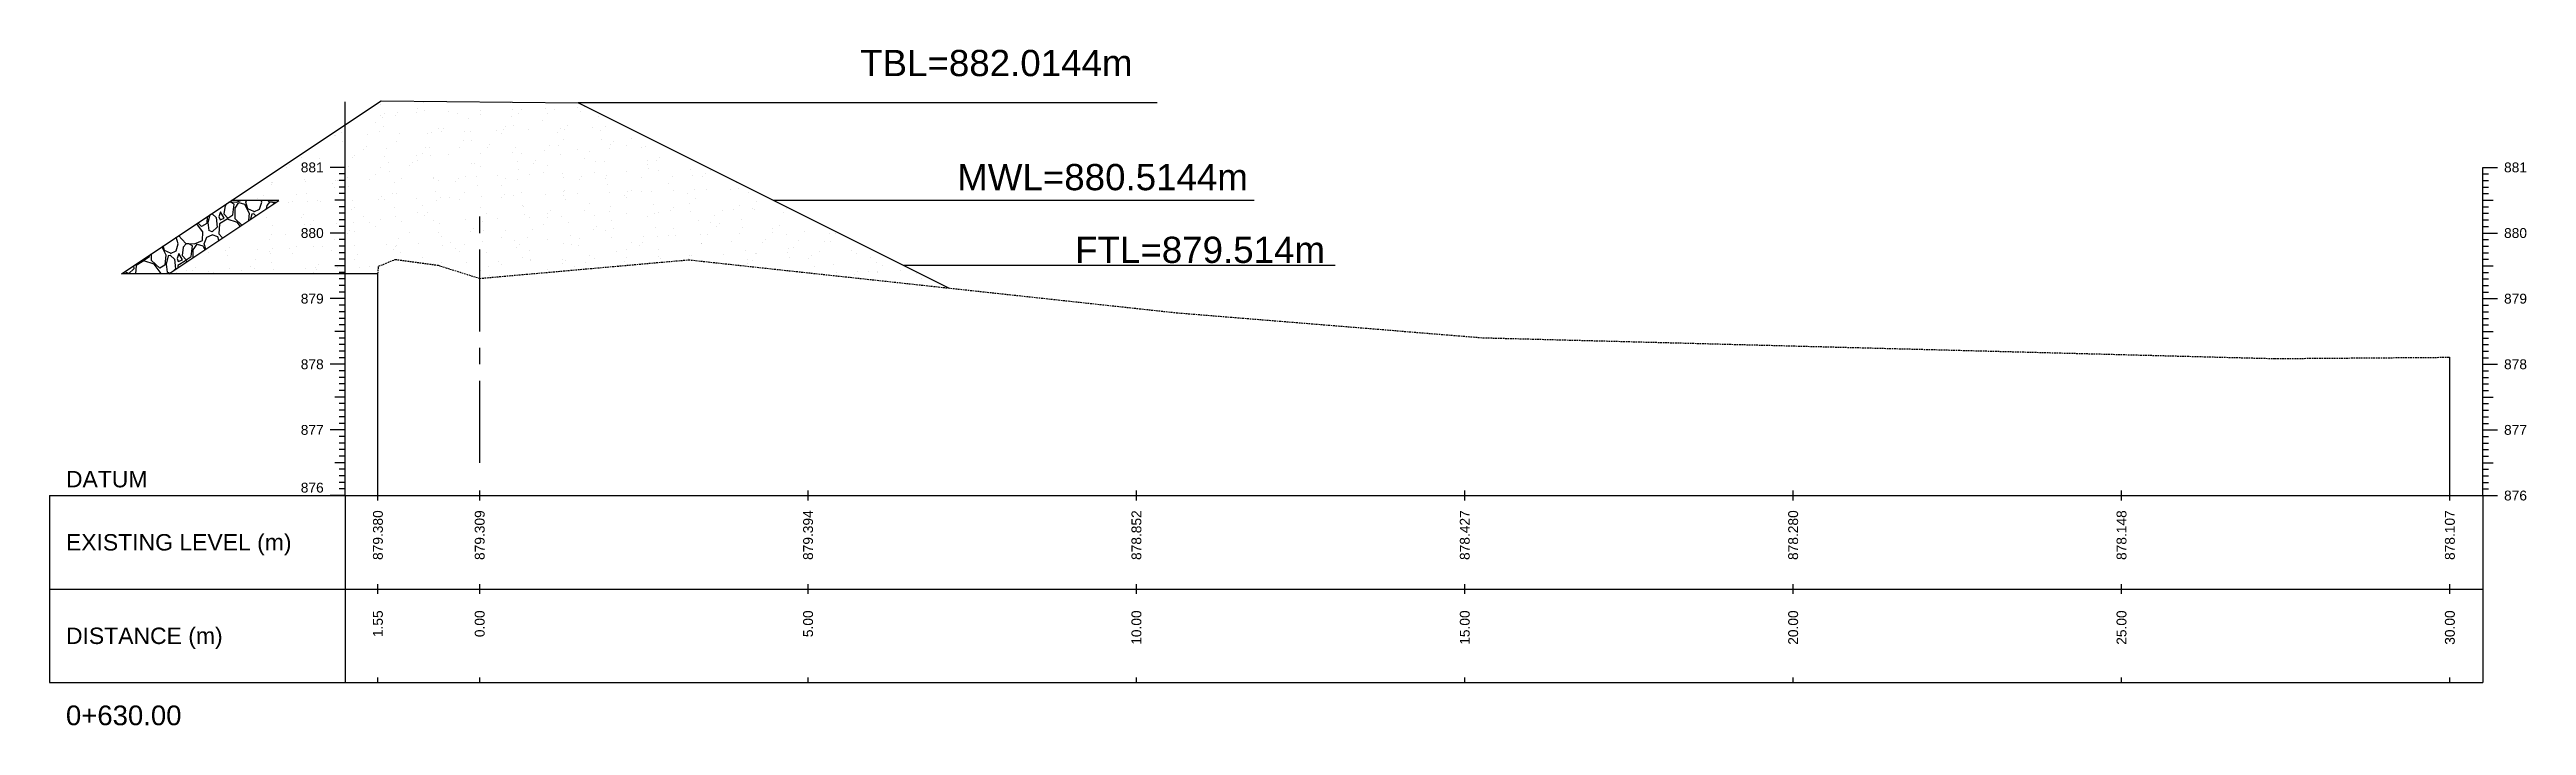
# Model space of a CAD drawing. Header units: millimetres. Extents: x 2640 to 12113, y 6003 to 13668.
# Drawn here: x 3706.4 to 4083.6, y 6575.3 to 6678.3 of the extents above; entities that cross this region are included whole.
import ezdxf
from ezdxf.enums import TextEntityAlignment as Align

# ---------------------------------------------------------------- set-up
doc = ezdxf.new("R2010")
doc.units = ezdxf.units.MM
doc.linetypes.add('CENTER', pattern=[2, 1.25, -0.25, 0.25, -0.25])
doc.linetypes.add('HIDDEN', pattern=[0.375, 0.25, -0.125])
for name, color, linetype in [('CL', 6, 'CENTER'), ('CS_Drawing', 7, 'Continuous'), ('GL', 3, 'HIDDEN')]:
    doc.layers.add(name, color=color, linetype=linetype)
doc.styles.get("Standard").update_dxf_attribs({"font": 'arial.ttf'})

msp = doc.modelspace()

# ---------------------------------------------------------------- texts
at = {"color": 1, "insert": (3871.349, 6678.268), "char_height": 4, "attachment_point": 3}
msp.add_mtext_dynamic_manual_height_columns('TBL=882.0144m', width=39.40702, gutter_width=20, heights=[0], dxfattribs=at)
at = {"color": 4, "insert": (3888.921, 6660.885), "char_height": 4, "attachment_point": 3}
msp.add_mtext_dynamic_manual_height_columns('MWL=880.5144m', width=39.40702, gutter_width=20, heights=[0], dxfattribs=at)
at = {"color": 6, "insert": (3900.664, 6649.805), "char_height": 4, "attachment_point": 3}
msp.add_mtext_dynamic_manual_height_columns('FTL=879.514m', width=39.40702, gutter_width=20, heights=[0], dxfattribs=at)
at = {"layer": 'CS_Drawing'}
for s, p in [('881', (3748.197, 6660.364)), ('880', (3748.197, 6650.364)), ('879', (3748.197, 6640.364)), ('878', (3748.197, 6630.364)), ('877', (3748.197, 6620.364))]:
    msp.add_text(s, height=1.5, dxfattribs=at).set_placement(p, align=Align.MIDDLE_RIGHT)
for s, height, p in [('881', 1.5, (4080.197, 6660.364)), ('880', 1.5, (4080.197, 6650.364)), ('879', 1.5, (4080.197, 6640.364)), ('878', 1.5, (4080.197, 6630.364)), ('877', 1.5, (4080.197, 6620.364)), ('DATUM', 2.5, (3708.947, 6612.864)), ('876', 1.5, (4080.197, 6610.364)), ('876', 1.5, (4080.197, 6610.364)), ('EXISTING LEVEL (m)', 2.5, (3708.947, 6603.239)), ('DISTANCE (m)', 2.5, (3708.947, 6588.989)), ('0+630.00', 3, (3708.947, 6576.864))]:
    msp.add_text(s, height=height, dxfattribs=at).set_placement(p, align=Align.MIDDLE_LEFT)
msp.add_text('876', height=1.5, dxfattribs=at).set_placement((3748.197, 6610.814), align=Align.RIGHT)
for s, p in [('879.380', (3756.447, 6608.114)), ('879.309', (3771.947, 6608.114)), ('879.394', (3821.947, 6608.114)), ('878.852', (3871.947, 6608.114)), ('878.427', (3921.947, 6608.114)), ('878.280', (3971.947, 6608.114)), ('878.148', (4021.947, 6608.114)), ('878.107', (4071.947, 6608.114)), ('1.55', (3756.447, 6592.864)), ('0.00', (3771.947, 6592.864)), ('5.00', (3821.947, 6592.864)), ('10.00', (3871.947, 6592.864)), ('15.00', (3921.947, 6592.864)), ('20.00', (3971.947, 6592.864)), ('25.00', (4021.947, 6592.864)), ('30.00', (4071.947, 6592.864))]:
    msp.add_text(s, height=1.5, rotation=90, dxfattribs=at).set_placement(p, align=Align.MIDDLE_RIGHT)

# ---------------------------------------------------------------- linework, layer by layer
for p, q in [((3717.4, 6644.164), (3756.947, 6670.529)), ((3751.447, 6660.364), (3751.447, 6670.364)), ((3756.947, 6670.529), (3786.946, 6670.2)), ((3843.382, 6641.981), (3786.946, 6670.2)), ((3724.611, 6644.164), (3741.374, 6655.339)), ((3741.374, 6655.339), (3734.165, 6655.341))]:
    msp.add_line(p, q)
at = {"linetype": 'Continuous'}
for p, q in [((3756.81, 6668.305), (3756.81, 6668.305)), ((3756.869, 6670.015), (3756.869, 6670.015)), ((3757.433, 6668.566), (3757.433, 6668.566)), ((3759.071, 6668.297), (3759.071, 6668.297)), ((3759.5, 6668.765), (3759.5, 6668.765)), ((3762.327, 6668.726), (3762.327, 6668.726)), ((3762.488, 6669.285), (3762.488, 6669.285)), ((3763.17, 6670.356), (3763.17, 6670.356)), ((3763.409, 6670.292), (3763.409, 6670.292)), ((3763.583, 6668.97), (3763.583, 6668.97)), ((3767.221, 6668.886), (3767.221, 6668.886)), ((3768.525, 6668.545), (3768.525, 6668.545)), ((3772.002, 6668.354), (3772.002, 6668.354)), ((3772.115, 6669.046), (3772.115, 6669.046)), ((3776.573, 6670.204), (3776.573, 6670.204)), ((3777.009, 6669.206), (3777.009, 6669.206)), ((3777.841, 6668.644), (3777.841, 6668.644)), ((3778.27, 6669.112), (3778.27, 6669.112)), ((3781.903, 6669.366), (3781.903, 6669.366)), ((3782.266, 6668.6), (3782.266, 6668.6)), ((3783.287, 6669.158), (3783.287, 6669.158)), ((3786.798, 6669.526), (3786.798, 6669.526)), ((3787.295, 6668.892), (3787.295, 6668.892)), ((3787.944, 6669.581), (3787.944, 6669.581)), ((3749.767, 6665.182), (3749.767, 6665.182)), ((3749.995, 6665.183), (3749.995, 6665.183)), ((3750.873, 6665.608), (3750.873, 6665.608)), ((3754.889, 6665.343), (3754.889, 6665.343)), ((3756.127, 6667.234), (3756.127, 6667.234)), ((3756.755, 6665.769), (3756.755, 6665.769)), ((3757.141, 6667.95), (3757.141, 6667.95)), ((3757.315, 6666.628), (3757.315, 6666.628)), ((3759.783, 6665.503), (3759.783, 6665.503)), ((3764.037, 6665.52), (3764.037, 6665.52)), ((3764.677, 6665.663), (3764.677, 6665.663)), ((3765.641, 6666.302), (3765.641, 6666.302)), ((3766.071, 6665.867), (3766.071, 6665.867)), ((3766.5, 6666.335), (3766.5, 6666.335)), ((3769.545, 6664.498), (3769.545, 6664.498)), ((3769.571, 6665.823), (3769.571, 6665.823)), ((3770.305, 6667.862), (3770.305, 6667.862)), ((3770.577, 6665.797), (3770.577, 6665.797)), ((3774.465, 6665.983), (3774.465, 6665.983)), ((3775.223, 6665.478), (3775.223, 6665.478)), ((3775.525, 6666.116), (3775.525, 6666.116)), ((3775.905, 6666.549), (3775.905, 6666.549)), ((3776.845, 6668.139), (3776.845, 6668.139)), ((3777.019, 6666.816), (3777.019, 6666.816)), ((3779.36, 6666.143), (3779.36, 6666.143)), ((3781.583, 6667.529), (3781.583, 6667.529)), ((3783.742, 6665.708), (3783.742, 6665.708)), ((3784.254, 6666.303), (3784.254, 6666.303)), ((3784.737, 6664.547), (3784.737, 6664.547)), ((3784.841, 6666.214), (3784.841, 6666.214)), ((3785.27, 6666.682), (3785.27, 6666.682)), ((3789.148, 6666.463), (3789.148, 6666.463)), ((3790.01, 6668.05), (3790.01, 6668.05)), ((3790.282, 6665.985), (3790.282, 6665.985)), ((3790.456, 6664.663), (3790.456, 6664.663)), ((3791.097, 6666.598), (3791.097, 6666.598)), ((3794.042, 6666.623), (3794.042, 6666.623)), ((3794.295, 6666.463), (3794.295, 6666.463)), ((3795.001, 6664.793), (3795.001, 6664.793)), ((3742.96, 6660.782), (3742.96, 6660.782)), ((3744.779, 6661.944), (3744.779, 6661.944)), ((3747.613, 6661.749), (3747.613, 6661.749)), ((3751.047, 6664.286), (3751.047, 6664.286)), ((3751.501, 6660.836), (3751.501, 6660.836)), ((3752.507, 6661.909), (3752.507, 6661.909)), ((3752.92, 6662.2), (3752.92, 6662.2)), ((3754.301, 6663.091), (3754.301, 6663.091)), ((3754.73, 6663.559), (3754.73, 6663.559)), ((3757.402, 6662.069), (3757.402, 6662.069)), ((3757.769, 6663.178), (3757.769, 6663.178)), ((3758.041, 6661.113), (3758.041, 6661.113)), ((3759.281, 6664.251), (3759.281, 6664.251)), ((3761.73, 6661.129), (3761.73, 6661.129)), ((3762.296, 6662.229), (3762.296, 6662.229)), ((3762.502, 6661.375), (3762.502, 6661.375)), ((3763.185, 6662.446), (3763.185, 6662.446)), ((3763.754, 6663.339), (3763.754, 6663.339)), ((3764.309, 6663.455), (3764.309, 6663.455)), ((3764.483, 6662.133), (3764.483, 6662.133)), ((3767.19, 6662.389), (3767.19, 6662.389)), ((3768.863, 6663.427), (3768.863, 6663.427)), ((3770.751, 6664.475), (3770.751, 6664.475)), ((3770.754, 6660.91), (3770.754, 6660.91)), ((3771.205, 6661.025), (3771.205, 6661.025)), ((3772.084, 6662.549), (3772.084, 6662.549)), ((3773.071, 6663.438), (3773.071, 6663.438)), ((3773.5, 6663.906), (3773.5, 6663.906)), ((3776.978, 6662.709), (3776.978, 6662.709)), ((3777.473, 6663.366), (3777.473, 6663.366)), ((3777.745, 6661.301), (3777.745, 6661.301)), ((3778.376, 6662.495), (3778.376, 6662.495)), ((3780.071, 6661.008), (3780.071, 6661.008)), ((3780.5, 6661.476), (3780.5, 6661.476)), ((3781.872, 6662.869), (3781.872, 6662.869)), ((3782.524, 6663.686), (3782.524, 6663.686)), ((3784.013, 6663.643), (3784.013, 6663.643)), ((3784.188, 6662.321), (3784.188, 6662.321)), ((3786.766, 6663.029), (3786.766, 6663.029)), ((3787.958, 6661.671), (3787.958, 6661.671)), ((3788.641, 6662.742), (3788.641, 6662.742)), ((3789.524, 6661.257), (3789.524, 6661.257)), ((3790.91, 6661.213), (3790.91, 6661.213)), ((3791.661, 6663.189), (3791.661, 6663.189)), ((3791.841, 6663.785), (3791.841, 6663.785)), ((3792.27, 6664.253), (3792.27, 6664.253)), ((3794.319, 6663.722), (3794.319, 6663.722)), ((3796.555, 6663.349), (3796.555, 6663.349)), ((3797.178, 6663.555), (3797.178, 6663.555)), ((3797.45, 6661.49), (3797.45, 6661.49)), ((3797.472, 6660.739), (3797.472, 6660.739)), ((3798.841, 6661.355), (3798.841, 6661.355)), ((3799.27, 6661.823), (3799.27, 6661.823)), ((3740.199, 6658.097), (3740.199, 6658.097)), ((3740.214, 6657.786), (3740.214, 6657.786)), ((3740.454, 6658.003), (3740.454, 6658.003)), ((3742.531, 6660.314), (3742.531, 6660.314)), ((3745.233, 6658.494), (3745.233, 6658.494)), ((3745.348, 6658.163), (3745.348, 6658.163)), ((3746.56, 6660.148), (3746.56, 6660.148)), ((3749.53, 6657.885), (3749.53, 6657.885)), ((3749.781, 6657.273), (3749.781, 6657.273)), ((3749.959, 6658.353), (3749.959, 6658.353)), ((3750.242, 6658.323), (3750.242, 6658.323)), ((3750.464, 6658.344), (3750.464, 6658.344)), ((3751.773, 6658.771), (3751.773, 6658.771)), ((3751.947, 6657.449), (3751.947, 6657.449)), ((3751.984, 6660.563), (3751.984, 6660.563)), ((3755.136, 6658.483), (3755.136, 6658.483)), ((3756.142, 6659.324), (3756.142, 6659.324)), ((3756.824, 6660.395), (3756.824, 6660.395)), ((3758.215, 6659.791), (3758.215, 6659.791)), ((3758.984, 6658.133), (3758.984, 6658.133)), ((3760.03, 6658.643), (3760.03, 6658.643)), ((3761.301, 6660.661), (3761.301, 6660.661)), ((3764.924, 6658.803), (3764.924, 6658.803)), ((3764.937, 6658.683), (3764.937, 6658.683)), ((3765.655, 6658.392), (3765.655, 6658.392)), ((3768.3, 6658.232), (3768.3, 6658.232)), ((3768.729, 6658.7), (3768.729, 6658.7)), ((3769.818, 6658.963), (3769.818, 6658.963)), ((3771.477, 6658.96), (3771.477, 6658.96)), ((3771.651, 6657.637), (3771.651, 6657.637)), ((3772.016, 6660.444), (3772.016, 6660.444)), ((3774.713, 6659.123), (3774.713, 6659.123)), ((3775.237, 6657.568), (3775.237, 6657.568)), ((3775.92, 6658.639), (3775.92, 6658.639)), ((3777.754, 6658.48), (3777.754, 6658.48)), ((3777.919, 6659.979), (3777.919, 6659.979)), ((3779.607, 6659.283), (3779.607, 6659.283)), ((3781.598, 6659.619), (3781.598, 6659.619)), ((3782.28, 6660.691), (3782.28, 6660.691)), ((3784.501, 6659.443), (3784.501, 6659.443)), ((3784.642, 6658.871), (3784.642, 6658.871)), ((3787.07, 6658.579), (3787.07, 6658.579)), ((3787.499, 6659.047), (3787.499, 6659.047)), ((3789.395, 6659.603), (3789.395, 6659.603)), ((3791.111, 6658.688), (3791.111, 6658.688)), ((3791.182, 6659.148), (3791.182, 6659.148)), ((3791.356, 6657.826), (3791.356, 6657.826)), ((3794.289, 6659.763), (3794.289, 6659.763)), ((3796.524, 6658.827), (3796.524, 6658.827)), ((3797.624, 6660.168), (3797.624, 6660.168)), ((3799.183, 6659.923), (3799.183, 6659.923)), ((3800.693, 6657.864), (3800.693, 6657.864)), ((3801.376, 6658.935), (3801.376, 6658.935)), ((3804.077, 6660.083), (3804.077, 6660.083)), ((3804.346, 6659.06), (3804.346, 6659.06)), ((3804.618, 6656.995), (3804.618, 6656.995)), ((3805.84, 6658.926), (3805.84, 6658.926)), ((3806.269, 6659.394), (3806.269, 6659.394)), ((3806.428, 6657.02), (3806.428, 6657.02)), ((3807.054, 6659.915), (3807.054, 6659.915)), ((3811.06, 6658.014), (3811.06, 6658.014)), ((3811.322, 6657.18), (3811.322, 6657.18)), ((3813.269, 6656.964), (3813.269, 6656.964)), ((3731.198, 6653.277), (3731.013, 6653.24)), ((3731.198, 6653.277), (3731.833, 6652.705)), ((3732.468, 6653.594), (3732.214, 6652.832)), ((3733.04, 6652.642), (3732.468, 6653.594)), ((3733.167, 6654.547), (3732.976, 6653.277)), ((3732.976, 6653.277), (3733.611, 6652.642)), ((3733.437, 6654.855), (3733.167, 6654.547)), ((3733.992, 6655.055), (3733.736, 6655.055)), ((3733.812, 6655.106), (3734.881, 6655.055)), ((3734.564, 6654.737), (3733.992, 6655.055)), ((3734.373, 6653.15), (3734.564, 6654.737)), ((3734.691, 6654.166), (3735.262, 6654.991)), ((3734.691, 6652.515), (3734.691, 6654.166)), ((3734.881, 6655.055), (3735.56, 6655.34)), ((3735.262, 6654.991), (3736.151, 6654.737)), ((3736.151, 6654.737), (3736.85, 6653.404)), ((3736.342, 6655.055), (3736.449, 6655.34)), ((3736.659, 6654.039), (3736.342, 6655.055)), ((3737.548, 6653.658), (3736.659, 6654.039)), ((3736.85, 6653.404), (3736.758, 6652.262)), ((3737.231, 6653.213), (3737.04, 6652.45)), ((3737.548, 6653.277), (3737.231, 6653.213)), ((3737.548, 6653.594), (3738.437, 6653.975)), ((3737.548, 6653.277), (3737.859, 6652.996)), ((3738.189, 6655.576), (3738.189, 6655.576)), ((3738.437, 6653.975), (3738.755, 6655.055)), ((3738.755, 6655.055), (3738.671, 6655.34)), ((3738.965, 6656.152), (3738.965, 6656.152)), ((3739.517, 6654.547), (3739.442, 6654.052)), ((3739.961, 6655.055), (3739.517, 6654.547)), ((3739.695, 6655.34), (3739.898, 6655.118)), ((3739.898, 6655.118), (3740.966, 6655.067)), ((3740.342, 6655.055), (3739.961, 6655.055)), ((3740.672, 6654.871), (3740.342, 6655.055)), ((3742.804, 6654.94), (3742.804, 6654.94)), ((3743.421, 6655.221), (3743.421, 6655.221)), ((3744.103, 6656.292), (3744.103, 6656.292)), ((3745.505, 6656.429), (3745.505, 6656.429)), ((3745.679, 6655.107), (3745.679, 6655.107)), ((3747.214, 6655.356), (3747.214, 6655.356)), ((3747.698, 6655.1), (3747.698, 6655.1)), ((3752.401, 6653.999), (3752.401, 6653.999)), ((3752.592, 6655.26), (3752.592, 6655.26)), ((3752.935, 6654.29), (3752.935, 6654.29)), ((3756.53, 6655.455), (3756.53, 6655.455)), ((3756.959, 6655.923), (3756.959, 6655.923)), ((3757.486, 6655.42), (3757.486, 6655.42)), ((3758.669, 6656.341), (3758.669, 6656.341)), ((3758.941, 6654.276), (3758.941, 6654.276)), ((3759.295, 6656.341), (3759.295, 6656.341)), ((3762.381, 6655.58), (3762.381, 6655.58)), ((3762.517, 6653.465), (3762.517, 6653.465)), ((3763.199, 6654.536), (3763.199, 6654.536)), ((3763.959, 6653.494), (3763.959, 6653.494)), ((3765.209, 6656.618), (3765.209, 6656.618)), ((3765.383, 6655.296), (3765.383, 6655.296)), ((3765.984, 6655.704), (3765.984, 6655.704)), ((3767.275, 6655.74), (3767.275, 6655.74)), ((3768.877, 6655.517), (3768.877, 6655.517)), ((3769.559, 6656.588), (3769.559, 6656.588)), ((3772.105, 6654.187), (3772.105, 6654.187)), ((3772.169, 6655.9), (3772.169, 6655.9)), ((3772.984, 6653.274), (3772.984, 6653.274)), ((3775.3, 6655.802), (3775.3, 6655.802)), ((3775.729, 6656.27), (3775.729, 6656.27)), ((3777.063, 6656.06), (3777.063, 6656.06)), ((3778.374, 6656.529), (3778.374, 6656.529)), ((3778.391, 6654.585), (3778.391, 6654.585)), ((3778.645, 6654.464), (3778.645, 6654.464)), ((3781.957, 6656.22), (3781.957, 6656.22)), ((3782.3, 6653.373), (3782.3, 6653.373)), ((3782.729, 6653.841), (3782.729, 6653.841)), ((3784.751, 6656.637), (3784.751, 6656.637)), ((3784.754, 6656.051), (3784.754, 6656.051)), ((3784.914, 6656.806), (3784.914, 6656.806)), ((3785.088, 6655.484), (3785.088, 6655.484)), ((3786.851, 6656.38), (3786.851, 6656.38)), ((3787.973, 6653.761), (3787.973, 6653.761)), ((3788.655, 6654.832), (3788.655, 6654.832)), ((3791.745, 6656.54), (3791.745, 6656.54)), ((3791.754, 6653.621), (3791.754, 6653.621)), ((3791.81, 6654.376), (3791.81, 6654.376)), ((3794.07, 6656.149), (3794.07, 6656.149)), ((3794.258, 6653.266), (3794.258, 6653.266)), ((3794.333, 6655.812), (3794.333, 6655.812)), ((3794.499, 6656.617), (3794.499, 6656.617)), ((3795.015, 6656.883), (3795.015, 6656.883)), ((3796.639, 6656.7), (3796.639, 6656.7)), ((3798.078, 6656.718), (3798.078, 6656.718)), ((3798.35, 6654.653), (3798.35, 6654.653)), ((3798.524, 6653.331), (3798.524, 6653.331)), ((3799.152, 6653.426), (3799.152, 6653.426)), ((3801.07, 6653.72), (3801.07, 6653.72)), ((3801.499, 6654.188), (3801.499, 6654.188)), ((3801.534, 6656.86), (3801.534, 6656.86)), ((3803.524, 6656.398), (3803.524, 6656.398)), ((3803.847, 6654.881), (3803.847, 6654.881)), ((3804.046, 6653.586), (3804.046, 6653.586)), ((3804.792, 6655.673), (3804.792, 6655.673)), ((3808.94, 6653.746), (3808.94, 6653.746)), ((3810.207, 6656.932), (3810.207, 6656.932)), ((3810.524, 6653.968), (3810.524, 6653.968)), ((3811.515, 6654.564), (3811.515, 6654.564)), ((3812.84, 6656.496), (3812.84, 6656.496)), ((3813.429, 6654.056), (3813.429, 6654.056)), ((3813.835, 6653.906), (3813.835, 6653.906)), ((3814.111, 6655.128), (3814.111, 6655.128)), ((3818.229, 6653.519), (3818.229, 6653.519)), ((3818.729, 6654.066), (3818.729, 6654.066)), ((3726.055, 6648.705), (3725.752, 6649.732)), ((3726.103, 6649.966), (3727.198, 6648.768)), ((3729.801, 6650.546), (3728.839, 6651.791)), ((3729.611, 6651.372), (3729.015, 6651.908)), ((3730.373, 6651.816), (3729.611, 6651.372)), ((3729.738, 6649.213), (3729.801, 6650.546)), ((3729.992, 6648.705), (3730.373, 6649.721)), ((3730.457, 6652.869), (3730.373, 6651.816)), ((3730.373, 6649.721), (3731.198, 6650.102)), ((3730.862, 6653.139), (3730.563, 6651.943)), ((3730.563, 6651.943), (3730.69, 6650.737)), ((3731.198, 6650.546), (3730.69, 6650.737)), ((3731.96, 6651.245), (3731.198, 6650.546)), ((3732.087, 6649.784), (3731.198, 6650.102)), ((3731.833, 6652.705), (3731.96, 6651.245)), ((3732.243, 6649.252), (3732.087, 6649.784)), ((3732.214, 6652.832), (3732.405, 6652.388)), ((3732.341, 6651.753), (3732.214, 6650.229)), ((3732.214, 6650.229), (3732.779, 6649.61)), ((3733.484, 6652.451), (3732.341, 6651.753)), ((3732.405, 6652.388), (3733.04, 6652.642)), ((3735.072, 6651.943), (3733.484, 6652.451)), ((3733.611, 6652.642), (3734.373, 6653.15)), ((3735.731, 6651.578), (3734.691, 6652.515)), ((3735.482, 6651.412), (3735.072, 6651.943)), ((3735.528, 6651.346), (3735.528, 6651.346)), ((3739.411, 6652.765), (3739.411, 6652.765)), ((3740.214, 6650.187), (3740.214, 6650.187)), ((3740.423, 6651.506), (3740.423, 6651.506)), ((3742.443, 6650.15), (3742.443, 6650.15)), ((3744.76, 6652.679), (3744.76, 6652.679)), ((3745.189, 6653.147), (3745.189, 6653.147)), ((3745.317, 6651.666), (3745.317, 6651.666)), ((3746.133, 6651.657), (3746.133, 6651.657)), ((3746.405, 6649.592), (3746.405, 6649.592)), ((3746.574, 6652.238), (3746.574, 6652.238)), ((3750.211, 6651.826), (3750.211, 6651.826)), ((3750.478, 6650.434), (3750.478, 6650.434)), ((3751.76, 6650.249), (3751.76, 6650.249)), ((3752.189, 6650.717), (3752.189, 6650.717)), ((3752.673, 6651.934), (3752.673, 6651.934)), ((3752.847, 6650.612), (3752.847, 6650.612)), ((3754.214, 6652.927), (3754.214, 6652.927)), ((3755.105, 6651.986), (3755.105, 6651.986)), ((3756.156, 6651.414), (3756.156, 6651.414)), ((3756.839, 6652.485), (3756.839, 6652.485)), ((3759.115, 6652.954), (3759.115, 6652.954)), ((3759.569, 6649.504), (3759.569, 6649.504)), ((3759.999, 6652.146), (3759.999, 6652.146)), ((3761.213, 6650.497), (3761.213, 6650.497)), ((3763.53, 6653.026), (3763.53, 6653.026)), ((3764.893, 6652.306), (3764.893, 6652.306)), ((3765.67, 6650.482), (3765.67, 6650.482)), ((3765.837, 6651.846), (3765.837, 6651.846)), ((3766.109, 6649.781), (3766.109, 6649.781)), ((3769.787, 6652.466), (3769.787, 6652.466)), ((3770.53, 6650.596), (3770.53, 6650.596)), ((3770.959, 6651.064), (3770.959, 6651.064)), ((3772.03, 6652.534), (3772.03, 6652.534)), ((3772.377, 6652.122), (3772.377, 6652.122)), ((3772.551, 6650.8), (3772.551, 6650.8)), ((3774.681, 6652.626), (3774.681, 6652.626)), ((3775.252, 6649.658), (3775.252, 6649.658)), ((3775.934, 6650.729), (3775.934, 6650.729)), ((3778.82, 6653.142), (3778.82, 6653.142)), ((3779.274, 6649.692), (3779.274, 6649.692)), ((3779.576, 6652.786), (3779.576, 6652.786)), ((3779.983, 6650.845), (3779.983, 6650.845)), ((3781.612, 6651.71), (3781.612, 6651.71)), ((3782.295, 6652.781), (3782.295, 6652.781)), ((3784.47, 6652.946), (3784.47, 6652.946)), ((3785.542, 6652.034), (3785.542, 6652.034)), ((3785.814, 6649.969), (3785.814, 6649.969)), ((3787.098, 6649.52), (3787.098, 6649.52)), ((3789.3, 6650.943), (3789.3, 6650.943)), ((3789.364, 6653.106), (3789.364, 6653.106)), ((3789.729, 6651.411), (3789.729, 6651.411)), ((3791.126, 6650.778), (3791.126, 6650.778)), ((3791.992, 6649.68), (3791.992, 6649.68)), ((3792.082, 6652.311), (3792.082, 6652.311)), ((3792.256, 6650.989), (3792.256, 6650.989)), ((3796.887, 6649.84), (3796.887, 6649.84)), ((3797.486, 6652.829), (3797.486, 6652.829)), ((3798.753, 6651.192), (3798.753, 6651.192)), ((3798.978, 6649.881), (3798.978, 6649.881)), ((3800.708, 6649.954), (3800.708, 6649.954)), ((3801.39, 6651.025), (3801.39, 6651.025)), ((3801.781, 6650), (3801.781, 6650)), ((3805.246, 6652.223), (3805.246, 6652.223)), ((3805.518, 6650.158), (3805.518, 6650.158)), ((3806.675, 6650.16), (3806.675, 6650.16)), ((3807.068, 6652.005), (3807.068, 6652.005)), ((3807.751, 6653.076), (3807.751, 6653.076)), ((3808.07, 6651.29), (3808.07, 6651.29)), ((3808.499, 6651.758), (3808.499, 6651.758)), ((3811.569, 6650.32), (3811.569, 6650.32)), ((3811.786, 6652.499), (3811.786, 6652.499)), ((3811.96, 6651.177), (3811.96, 6651.177)), ((3816.463, 6650.48), (3816.463, 6650.48)), ((3816.582, 6651.074), (3816.582, 6651.074)), ((3817.523, 6651.539), (3817.523, 6651.539)), ((3818.683, 6650.069), (3818.683, 6650.069)), ((3821.357, 6650.64), (3821.357, 6650.64)), ((3825.223, 6650.346), (3825.223, 6650.346)), ((3826.164, 6650.249), (3826.164, 6650.249)), ((3720.784, 6646.101), (3719.641, 6645.403)), ((3720.783, 6646.42), (3720.911, 6646.292)), ((3722.372, 6645.593), (3720.784, 6646.101)), ((3720.911, 6646.292), (3721.673, 6646.8)), ((3721.673, 6646.8), (3721.701, 6647.031)), ((3721.991, 6646.165), (3721.991, 6647.225)), ((3723.261, 6645.022), (3721.991, 6646.165)), ((3723.524, 6648.247), (3724.15, 6647.054)), ((3723.959, 6647.689), (3723.74, 6648.391)), ((3724.848, 6647.308), (3723.959, 6647.689)), ((3724.15, 6647.054), (3724.023, 6645.466)), ((3724.531, 6646.863), (3724.213, 6645.593)), ((3724.848, 6646.927), (3724.531, 6646.863)), ((3724.848, 6647.244), (3725.737, 6647.625)), ((3724.848, 6646.927), (3725.483, 6646.355)), ((3725.483, 6646.355), (3725.61, 6644.895)), ((3725.737, 6647.625), (3726.055, 6648.705)), ((3726.118, 6647.244), (3725.864, 6646.482)), ((3725.864, 6646.482), (3726.055, 6646.038)), ((3727.134, 6646.101), (3725.991, 6645.403)), ((3726.055, 6646.038), (3726.69, 6646.292)), ((3726.69, 6646.292), (3726.118, 6647.244)), ((3726.817, 6648.197), (3726.626, 6646.927)), ((3726.626, 6646.927), (3727.261, 6646.292)), ((3727.261, 6648.705), (3726.817, 6648.197)), ((3727.392, 6646.018), (3727.134, 6646.101)), ((3727.198, 6648.768), (3728.531, 6648.705)), ((3727.642, 6648.705), (3727.261, 6648.705)), ((3727.261, 6646.292), (3728.023, 6646.8)), ((3727.493, 6646.084), (3727.493, 6646.084)), ((3728.214, 6648.387), (3727.642, 6648.705)), ((3728.023, 6646.8), (3728.214, 6648.387)), ((3728.341, 6647.816), (3728.912, 6648.641)), ((3728.341, 6646.651), (3728.341, 6647.816)), ((3728.531, 6648.705), (3729.738, 6649.213)), ((3728.912, 6648.641), (3729.801, 6648.387)), ((3729.801, 6648.387), (3730.097, 6647.822)), ((3730.238, 6647.916), (3729.992, 6648.705)), ((3730.673, 6647.374), (3730.673, 6647.374)), ((3733.263, 6647.76), (3733.263, 6647.76)), ((3733.597, 6646.973), (3733.597, 6646.973)), ((3733.853, 6648.136), (3733.853, 6648.136)), ((3737.757, 6646.331), (3737.757, 6646.331)), ((3738.157, 6647.92), (3738.157, 6647.92)), ((3739.865, 6649.315), (3739.865, 6649.315)), ((3739.989, 6647.472), (3739.989, 6647.472)), ((3740.137, 6647.25), (3740.137, 6647.25)), ((3740.311, 6645.928), (3740.311, 6645.928)), ((3740.418, 6647.941), (3740.418, 6647.941)), ((3743.051, 6648.08), (3743.051, 6648.08)), ((3743.435, 6647.311), (3743.435, 6647.311)), ((3744.118, 6648.382), (3744.118, 6648.382)), ((3746.579, 6648.27), (3746.579, 6648.27)), ((3747.945, 6648.24), (3747.945, 6648.24)), ((3749.443, 6647.721), (3749.443, 6647.721)), ((3749.796, 6649.363), (3749.796, 6649.363)), ((3752.839, 6648.4), (3752.839, 6648.4)), ((3752.949, 6646.38), (3752.949, 6646.38)), ((3753.301, 6647.162), (3753.301, 6647.162)), ((3757.734, 6648.56), (3757.734, 6648.56)), ((3758.759, 6647.82), (3758.759, 6647.82)), ((3759.188, 6648.288), (3759.188, 6648.288)), ((3759.309, 6648.431), (3759.309, 6648.431)), ((3759.841, 6647.439), (3759.841, 6647.439)), ((3762.628, 6648.72), (3762.628, 6648.72)), ((3763.213, 6646.627), (3763.213, 6646.627)), ((3764.978, 6645.657), (3764.978, 6645.657)), ((3766.188, 6645.858), (3766.188, 6645.858)), ((3766.283, 6648.459), (3766.283, 6648.459)), ((3767.522, 6648.88), (3767.522, 6648.88)), ((3768.213, 6648.068), (3768.213, 6648.068)), ((3768.891, 6647.607), (3768.891, 6647.607)), ((3769.574, 6648.678), (3769.574, 6648.678)), ((3769.872, 6645.817), (3769.872, 6645.817)), ((3772.416, 6649.04), (3772.416, 6649.04)), ((3773.006, 6647.35), (3773.006, 6647.35)), ((3774.766, 6645.977), (3774.766, 6645.977)), ((3775.213, 6645.638), (3775.213, 6645.638)), ((3777.31, 6649.2), (3777.31, 6649.2)), ((3777.529, 6648.167), (3777.529, 6648.167)), ((3777.958, 6648.635), (3777.958, 6648.635)), ((3778.405, 6646.675), (3778.405, 6646.675)), ((3779.546, 6647.627), (3779.546, 6647.627)), ((3779.66, 6646.137), (3779.66, 6646.137)), ((3779.72, 6646.305), (3779.72, 6646.305)), ((3782.204, 6649.36), (3782.204, 6649.36)), ((3784.529, 6645.737), (3784.529, 6645.737)), ((3784.555, 6646.297), (3784.555, 6646.297)), ((3784.765, 6648.727), (3784.765, 6648.727)), ((3784.958, 6646.205), (3784.958, 6646.205)), ((3785.988, 6648.647), (3785.988, 6648.647)), ((3786.983, 6648.415), (3786.983, 6648.415)), ((3787.987, 6645.851), (3787.987, 6645.851)), ((3788.669, 6646.922), (3788.669, 6646.922)), ((3789.449, 6646.457), (3789.449, 6646.457)), ((3792.71, 6647.539), (3792.71, 6647.539)), ((3793.983, 6645.986), (3793.983, 6645.986)), ((3794.343, 6646.617), (3794.343, 6646.617)), ((3794.347, 6647.902), (3794.347, 6647.902)), ((3795.03, 6648.973), (3795.03, 6648.973)), ((3796.299, 6648.514), (3796.299, 6648.514)), ((3796.728, 6648.982), (3796.728, 6648.982)), ((3799.237, 6646.777), (3799.237, 6646.777)), ((3799.25, 6647.816), (3799.25, 6647.816)), ((3799.424, 6646.494), (3799.424, 6646.494)), ((3803.728, 6646.552), (3803.728, 6646.552)), ((3803.861, 6646.971), (3803.861, 6646.971)), ((3804.131, 6646.937), (3804.131, 6646.937)), ((3805.692, 6648.836), (3805.692, 6648.836)), ((3805.753, 6648.762), (3805.753, 6648.762)), ((3809.025, 6647.097), (3809.025, 6647.097)), ((3810.221, 6649.022), (3810.221, 6649.022)), ((3812.415, 6647.727), (3812.415, 6647.727)), ((3812.686, 6645.662), (3812.686, 6645.662)), ((3812.753, 6646.333), (3812.753, 6646.333)), ((3813.443, 6646.147), (3813.443, 6646.147)), ((3813.919, 6647.257), (3813.919, 6647.257)), ((3814.125, 6647.218), (3814.125, 6647.218)), ((3815.069, 6648.861), (3815.069, 6648.861)), ((3815.498, 6649.329), (3815.498, 6649.329)), ((3818.813, 6647.417), (3818.813, 6647.417)), ((3818.955, 6648.004), (3818.955, 6648.004)), ((3819.129, 6646.682), (3819.129, 6646.682)), ((3819.803, 6648.198), (3819.803, 6648.198)), ((3820.486, 6649.269), (3820.486, 6649.269)), ((3822.069, 6646.431), (3822.069, 6646.431)), ((3822.498, 6646.899), (3822.498, 6646.899)), ((3823.708, 6647.577), (3823.708, 6647.577)), ((3824.523, 6649.109), (3824.523, 6649.109)), ((3825.397, 6649.024), (3825.397, 6649.024)), ((3828.602, 6647.737), (3828.602, 6647.737)), ((3829.317, 6647.266), (3829.317, 6647.266)), ((3831.523, 6646.68), (3831.523, 6646.68)), ((3832.391, 6645.851), (3832.391, 6645.851)), ((3717.973, 6644.546), (3717.99, 6644.387)), ((3718.498, 6644.196), (3717.99, 6644.387)), ((3719.26, 6644.895), (3718.498, 6644.196)), ((3719.218, 6645.376), (3719.26, 6644.895)), ((3719.641, 6645.403), (3719.538, 6644.164)), ((3723.451, 6644.196), (3722.372, 6645.593)), ((3724.023, 6645.466), (3723.261, 6645.022)), ((3723.45, 6644.164), (3723.451, 6644.196)), ((3724.213, 6645.593), (3724.34, 6644.387)), ((3724.727, 6644.242), (3724.34, 6644.387)), ((3725.61, 6644.895), (3725.352, 6644.658)), ((3725.825, 6644.377), (3725.825, 6644.377)), ((3725.991, 6645.403), (3725.963, 6645.065)), ((3727.328, 6644.631), (3727.328, 6644.631)), ((3728.219, 6644.696), (3728.219, 6644.696)), ((3728.648, 6645.164), (3728.648, 6645.164)), ((3730.719, 6644.537), (3730.719, 6644.537)), ((3731.397, 6644.28), (3731.397, 6644.28)), ((3733.868, 6644.908), (3733.868, 6644.908)), ((3735.613, 6644.697), (3735.613, 6644.697)), ((3737.075, 6645.26), (3737.075, 6645.26)), ((3737.673, 6644.944), (3737.673, 6644.944)), ((3740.507, 6644.857), (3740.507, 6644.857)), ((3745.401, 6645.017), (3745.401, 6645.017)), ((3746.589, 6644.328), (3746.589, 6644.328)), ((3746.989, 6645.043), (3746.989, 6645.043)), ((3747.033, 6644.82), (3747.033, 6644.82)), ((3747.418, 6645.511), (3747.418, 6645.511)), ((3750.296, 6645.177), (3750.296, 6645.177)), ((3753.573, 6645.097), (3753.573, 6645.097)), ((3755.19, 6645.337), (3755.19, 6645.337)), ((3756.443, 6645.291), (3756.443, 6645.291)), ((3772.045, 6644.624), (3772.045, 6644.624)), ((3773.277, 6645.285), (3773.277, 6645.285)), ((3773.452, 6643.963), (3773.452, 6643.963)), ((3782.309, 6644.871), (3782.309, 6644.871)), ((3786.442, 6645.197), (3786.442, 6645.197)), ((3792.982, 6645.474), (3792.982, 6645.474)), ((3822.957, 6645.215), (3822.957, 6645.215)), ((3825.851, 6645.574), (3825.851, 6645.574)), ((3826.22, 6644.302), (3826.22, 6644.302)), ((3829.069, 6644.002), (3829.069, 6644.002)), ((3829.498, 6644.47), (3829.498, 6644.47)), ((3831.114, 6644.462), (3831.114, 6644.462)), ((3832.539, 6644.391), (3832.539, 6644.391)), ((3832.565, 6644.529), (3832.565, 6644.529)), ((3833.221, 6645.462), (3833.221, 6645.462)), ((3836.009, 6644.622), (3836.009, 6644.622)), ((3838.523, 6644.25), (3838.523, 6644.25)), ((3839.287, 6643.421), (3839.287, 6643.421))]:
    msp.add_line(p, q, dxfattribs=at)
at = {"color": 1}
msp.add_line((3875.112, 6670.2), (3786.946, 6670.2), dxfattribs=at)
at = {"color": 4}
msp.add_line((3889.862, 6655.325), (3816.696, 6655.325), dxfattribs=at)
at = {"color": 85, "true_color": 0x58ba48}
msp.add_line((3756.447, 6644.164), (3717.4, 6644.164), dxfattribs=at)
at = {"color": 6}
msp.add_line((3902.203, 6645.404), (3836.537, 6645.404), dxfattribs=at)
at = {"layer": 'CL', "ltscale": 10}
msp.add_line((3771.947, 6615.364), (3771.947, 6655.364), dxfattribs=at)
at = {"layer": 'CS_Drawing'}
for p, q in [((3751.447, 6660.364), (3749.197, 6660.364)), ((3751.447, 6660.364), (3749.872, 6660.364)), ((3751.447, 6660.364), (3750.547, 6660.364)), ((3751.447, 6659.364), (3750.547, 6659.364)), ((3751.447, 6658.364), (3750.547, 6658.364)), ((3751.447, 6657.364), (3750.547, 6657.364)), ((3751.447, 6610.364), (3751.447, 6660.364)), ((4076.947, 6660.364), (4079.197, 6660.364)), ((4076.947, 6660.364), (4078.522, 6660.364)), ((4076.947, 6660.364), (4077.847, 6660.364)), ((4076.947, 6610.364), (4076.947, 6660.364)), ((4076.947, 6659.364), (4077.847, 6659.364)), ((4076.947, 6658.364), (4077.847, 6658.364)), ((4076.947, 6657.364), (4077.847, 6657.364)), ((3751.447, 6655.364), (3749.872, 6655.364)), ((3751.447, 6656.364), (3750.547, 6656.364)), ((3751.447, 6655.364), (3750.547, 6655.364)), ((3751.447, 6654.364), (3750.547, 6654.364)), ((3751.447, 6653.364), (3750.547, 6653.364)), ((4076.947, 6656.364), (4077.847, 6656.364)), ((4076.947, 6655.364), (4078.522, 6655.364)), ((4076.947, 6655.364), (4077.847, 6655.364)), ((4076.947, 6654.364), (4077.847, 6654.364)), ((4076.947, 6653.364), (4077.847, 6653.364)), ((3751.447, 6650.364), (3749.197, 6650.364)), ((3751.447, 6650.364), (3749.872, 6650.364)), ((3751.447, 6652.364), (3750.547, 6652.364)), ((3751.447, 6651.364), (3750.547, 6651.364)), ((3751.447, 6650.364), (3750.547, 6650.364)), ((4076.947, 6652.364), (4077.847, 6652.364)), ((4076.947, 6651.364), (4077.847, 6651.364)), ((4076.947, 6650.364), (4079.197, 6650.364)), ((4076.947, 6650.364), (4078.522, 6650.364)), ((4076.947, 6650.364), (4077.847, 6650.364)), ((3751.447, 6649.364), (3750.547, 6649.364)), ((3751.447, 6648.364), (3750.547, 6648.364)), ((3751.447, 6647.364), (3750.547, 6647.364)), ((3751.447, 6646.364), (3750.547, 6646.364)), ((4076.947, 6649.364), (4077.847, 6649.364)), ((4076.947, 6648.364), (4077.847, 6648.364)), ((4076.947, 6647.364), (4077.847, 6647.364)), ((4076.947, 6646.364), (4077.847, 6646.364)), ((3751.447, 6645.364), (3749.872, 6645.364)), ((3751.447, 6645.364), (3750.547, 6645.364)), ((3751.447, 6644.364), (3750.547, 6644.364)), ((3751.447, 6643.364), (3750.547, 6643.364)), ((3751.447, 6642.364), (3750.547, 6642.364)), ((3756.447, 6610.364), (3756.447, 6644.164)), ((4076.947, 6645.364), (4078.522, 6645.364)), ((4076.947, 6645.364), (4077.847, 6645.364)), ((4076.947, 6644.364), (4077.847, 6644.364)), ((4076.947, 6643.364), (4077.847, 6643.364)), ((4076.947, 6642.364), (4077.847, 6642.364)), ((3751.447, 6640.364), (3749.197, 6640.364)), ((3751.447, 6640.364), (3749.872, 6640.364)), ((3751.447, 6641.364), (3750.547, 6641.364)), ((3751.447, 6640.364), (3750.547, 6640.364)), ((3751.447, 6639.364), (3750.547, 6639.364)), ((3751.447, 6638.364), (3750.547, 6638.364)), ((4076.947, 6641.364), (4077.847, 6641.364)), ((4076.947, 6640.364), (4079.197, 6640.364)), ((4076.947, 6640.364), (4078.522, 6640.364)), ((4076.947, 6640.364), (4077.847, 6640.364)), ((4076.947, 6639.364), (4077.847, 6639.364)), ((4076.947, 6638.364), (4077.847, 6638.364)), ((3751.447, 6635.364), (3749.872, 6635.364)), ((3751.447, 6637.364), (3750.547, 6637.364)), ((3751.447, 6636.364), (3750.547, 6636.364)), ((3751.447, 6635.364), (3750.547, 6635.364)), ((3751.447, 6634.364), (3750.547, 6634.364)), ((4076.947, 6637.364), (4077.847, 6637.364)), ((4076.947, 6636.364), (4077.847, 6636.364)), ((4076.947, 6635.364), (4078.522, 6635.364)), ((4076.947, 6635.364), (4077.847, 6635.364)), ((4076.947, 6634.364), (4077.847, 6634.364)), ((3751.447, 6633.364), (3750.547, 6633.364)), ((3751.447, 6632.364), (3750.547, 6632.364)), ((3751.447, 6631.364), (3750.547, 6631.364)), ((4071.947, 6610.364), (4071.947, 6631.434)), ((4076.947, 6633.364), (4077.847, 6633.364)), ((4076.947, 6632.364), (4077.847, 6632.364)), ((4076.947, 6631.364), (4077.847, 6631.364)), ((3751.447, 6630.364), (3749.197, 6630.364)), ((3751.447, 6630.364), (3749.872, 6630.364)), ((3751.447, 6630.364), (3750.547, 6630.364)), ((3751.447, 6629.364), (3750.547, 6629.364)), ((3751.447, 6628.364), (3750.547, 6628.364)), ((3751.447, 6627.364), (3750.547, 6627.364)), ((4076.947, 6630.364), (4079.197, 6630.364)), ((4076.947, 6630.364), (4078.522, 6630.364)), ((4076.947, 6630.364), (4077.847, 6630.364)), ((4076.947, 6629.364), (4077.847, 6629.364)), ((4076.947, 6628.364), (4077.847, 6628.364)), ((4076.947, 6627.364), (4077.847, 6627.364)), ((3751.447, 6625.364), (3749.872, 6625.364)), ((3751.447, 6626.364), (3750.547, 6626.364)), ((3751.447, 6625.364), (3750.547, 6625.364)), ((3751.447, 6624.364), (3750.547, 6624.364)), ((3751.447, 6623.364), (3750.547, 6623.364)), ((4076.947, 6626.364), (4077.847, 6626.364)), ((4076.947, 6625.364), (4078.522, 6625.364)), ((4076.947, 6625.364), (4077.847, 6625.364)), ((4076.947, 6624.364), (4077.847, 6624.364)), ((4076.947, 6623.364), (4077.847, 6623.364)), ((3751.447, 6620.364), (3749.197, 6620.364)), ((3751.447, 6620.364), (3749.872, 6620.364)), ((3751.447, 6622.364), (3750.547, 6622.364)), ((3751.447, 6621.364), (3750.547, 6621.364)), ((3751.447, 6620.364), (3750.547, 6620.364)), ((3751.447, 6619.364), (3750.547, 6619.364)), ((4076.947, 6622.364), (4077.847, 6622.364)), ((4076.947, 6621.364), (4077.847, 6621.364)), ((4076.947, 6620.364), (4079.197, 6620.364)), ((4076.947, 6620.364), (4078.522, 6620.364)), ((4076.947, 6620.364), (4077.847, 6620.364)), ((4076.947, 6619.364), (4077.847, 6619.364)), ((3751.447, 6618.364), (3750.547, 6618.364)), ((3751.447, 6617.364), (3750.547, 6617.364)), ((3751.447, 6616.364), (3750.547, 6616.364)), ((4076.947, 6618.364), (4077.847, 6618.364)), ((4076.947, 6617.364), (4077.847, 6617.364)), ((4076.947, 6616.364), (4077.847, 6616.364)), ((3751.447, 6615.364), (3749.872, 6615.364)), ((3751.447, 6615.364), (3750.547, 6615.364)), ((3751.447, 6614.364), (3750.547, 6614.364)), ((3751.447, 6613.364), (3750.547, 6613.364)), ((3751.447, 6612.364), (3750.547, 6612.364)), ((4076.947, 6615.364), (4078.522, 6615.364)), ((4076.947, 6615.364), (4077.847, 6615.364)), ((4076.947, 6614.364), (4077.847, 6614.364)), ((4076.947, 6613.364), (4077.847, 6613.364)), ((4076.947, 6612.364), (4077.847, 6612.364)), ((3706.447, 6610.364), (3751.447, 6610.364)), ((3706.447, 6610.364), (3706.447, 6581.864)), ((3751.447, 6610.364), (3749.197, 6610.364)), ((3751.447, 6610.364), (3749.872, 6610.364)), ((3751.447, 6611.364), (3750.547, 6611.364)), ((3751.447, 6610.364), (3750.547, 6610.364)), ((3751.447, 6610.364), (4076.947, 6610.364)), ((3751.447, 6610.364), (3751.447, 6581.864)), ((3756.447, 6609.614), (3756.447, 6611.114)), ((3771.947, 6609.614), (3771.947, 6611.114)), ((3821.947, 6609.614), (3821.947, 6611.114)), ((3871.947, 6609.614), (3871.947, 6611.114)), ((3921.947, 6609.614), (3921.947, 6611.114)), ((3971.947, 6609.614), (3971.947, 6611.114)), ((4021.947, 6609.614), (4021.947, 6611.114)), ((4071.947, 6609.614), (4071.947, 6611.114)), ((4076.947, 6611.364), (4077.847, 6611.364)), ((4076.947, 6610.364), (4079.197, 6610.364)), ((4076.947, 6610.364), (4078.522, 6610.364)), ((4076.947, 6610.364), (4077.847, 6610.364)), ((4076.947, 6610.364), (4076.947, 6581.864)), ((3756.447, 6595.364), (3756.447, 6596.864)), ((3771.947, 6595.364), (3771.947, 6596.864)), ((3821.947, 6595.364), (3821.947, 6596.864)), ((3871.947, 6595.364), (3871.947, 6596.864)), ((3921.947, 6595.364), (3921.947, 6596.864)), ((3971.947, 6595.364), (3971.947, 6596.864)), ((4021.947, 6595.364), (4021.947, 6596.864)), ((4071.947, 6595.364), (4071.947, 6596.864)), ((3706.447, 6596.114), (3751.447, 6596.114)), ((3751.447, 6596.114), (4076.947, 6596.114)), ((3751.447, 6596.114), (4076.947, 6596.114)), ((3706.447, 6581.864), (3751.447, 6581.864)), ((3751.447, 6581.864), (4076.947, 6581.864)), ((3756.447, 6581.864), (3756.447, 6582.614)), ((3771.947, 6581.864), (3771.947, 6582.614)), ((3821.947, 6581.864), (3821.947, 6582.614)), ((3871.947, 6581.864), (3871.947, 6582.614)), ((3921.947, 6581.864), (3921.947, 6582.614)), ((3971.947, 6581.864), (3971.947, 6582.614)), ((4021.947, 6581.864), (4021.947, 6582.614)), ((4071.947, 6581.864), (4071.947, 6582.614))]:
    msp.add_line(p, q, dxfattribs=at)
at = {"layer": 'GL'}
msp.add_lwpolyline([(3756.447, 6644.164), (3756.548, 6645.304), (3759.084, 6646.344), (3765.635, 6645.444), (3771.946, 6643.454), (3803.755, 6646.284), (3877.98, 6638.224), (3924.722, 6634.404), (4045.286, 6631.234), (4071.947, 6631.434)], dxfattribs=at)

msp.set_redraw_order([(e.dxf.handle, doc.entitydb.next_handle()) for e in msp.query("TEXT MTEXT ATTDEF DIMENSION ARC_DIMENSION")])  # texts and dimensions are drawn at this point

doc.saveas('drawing.dxf')
